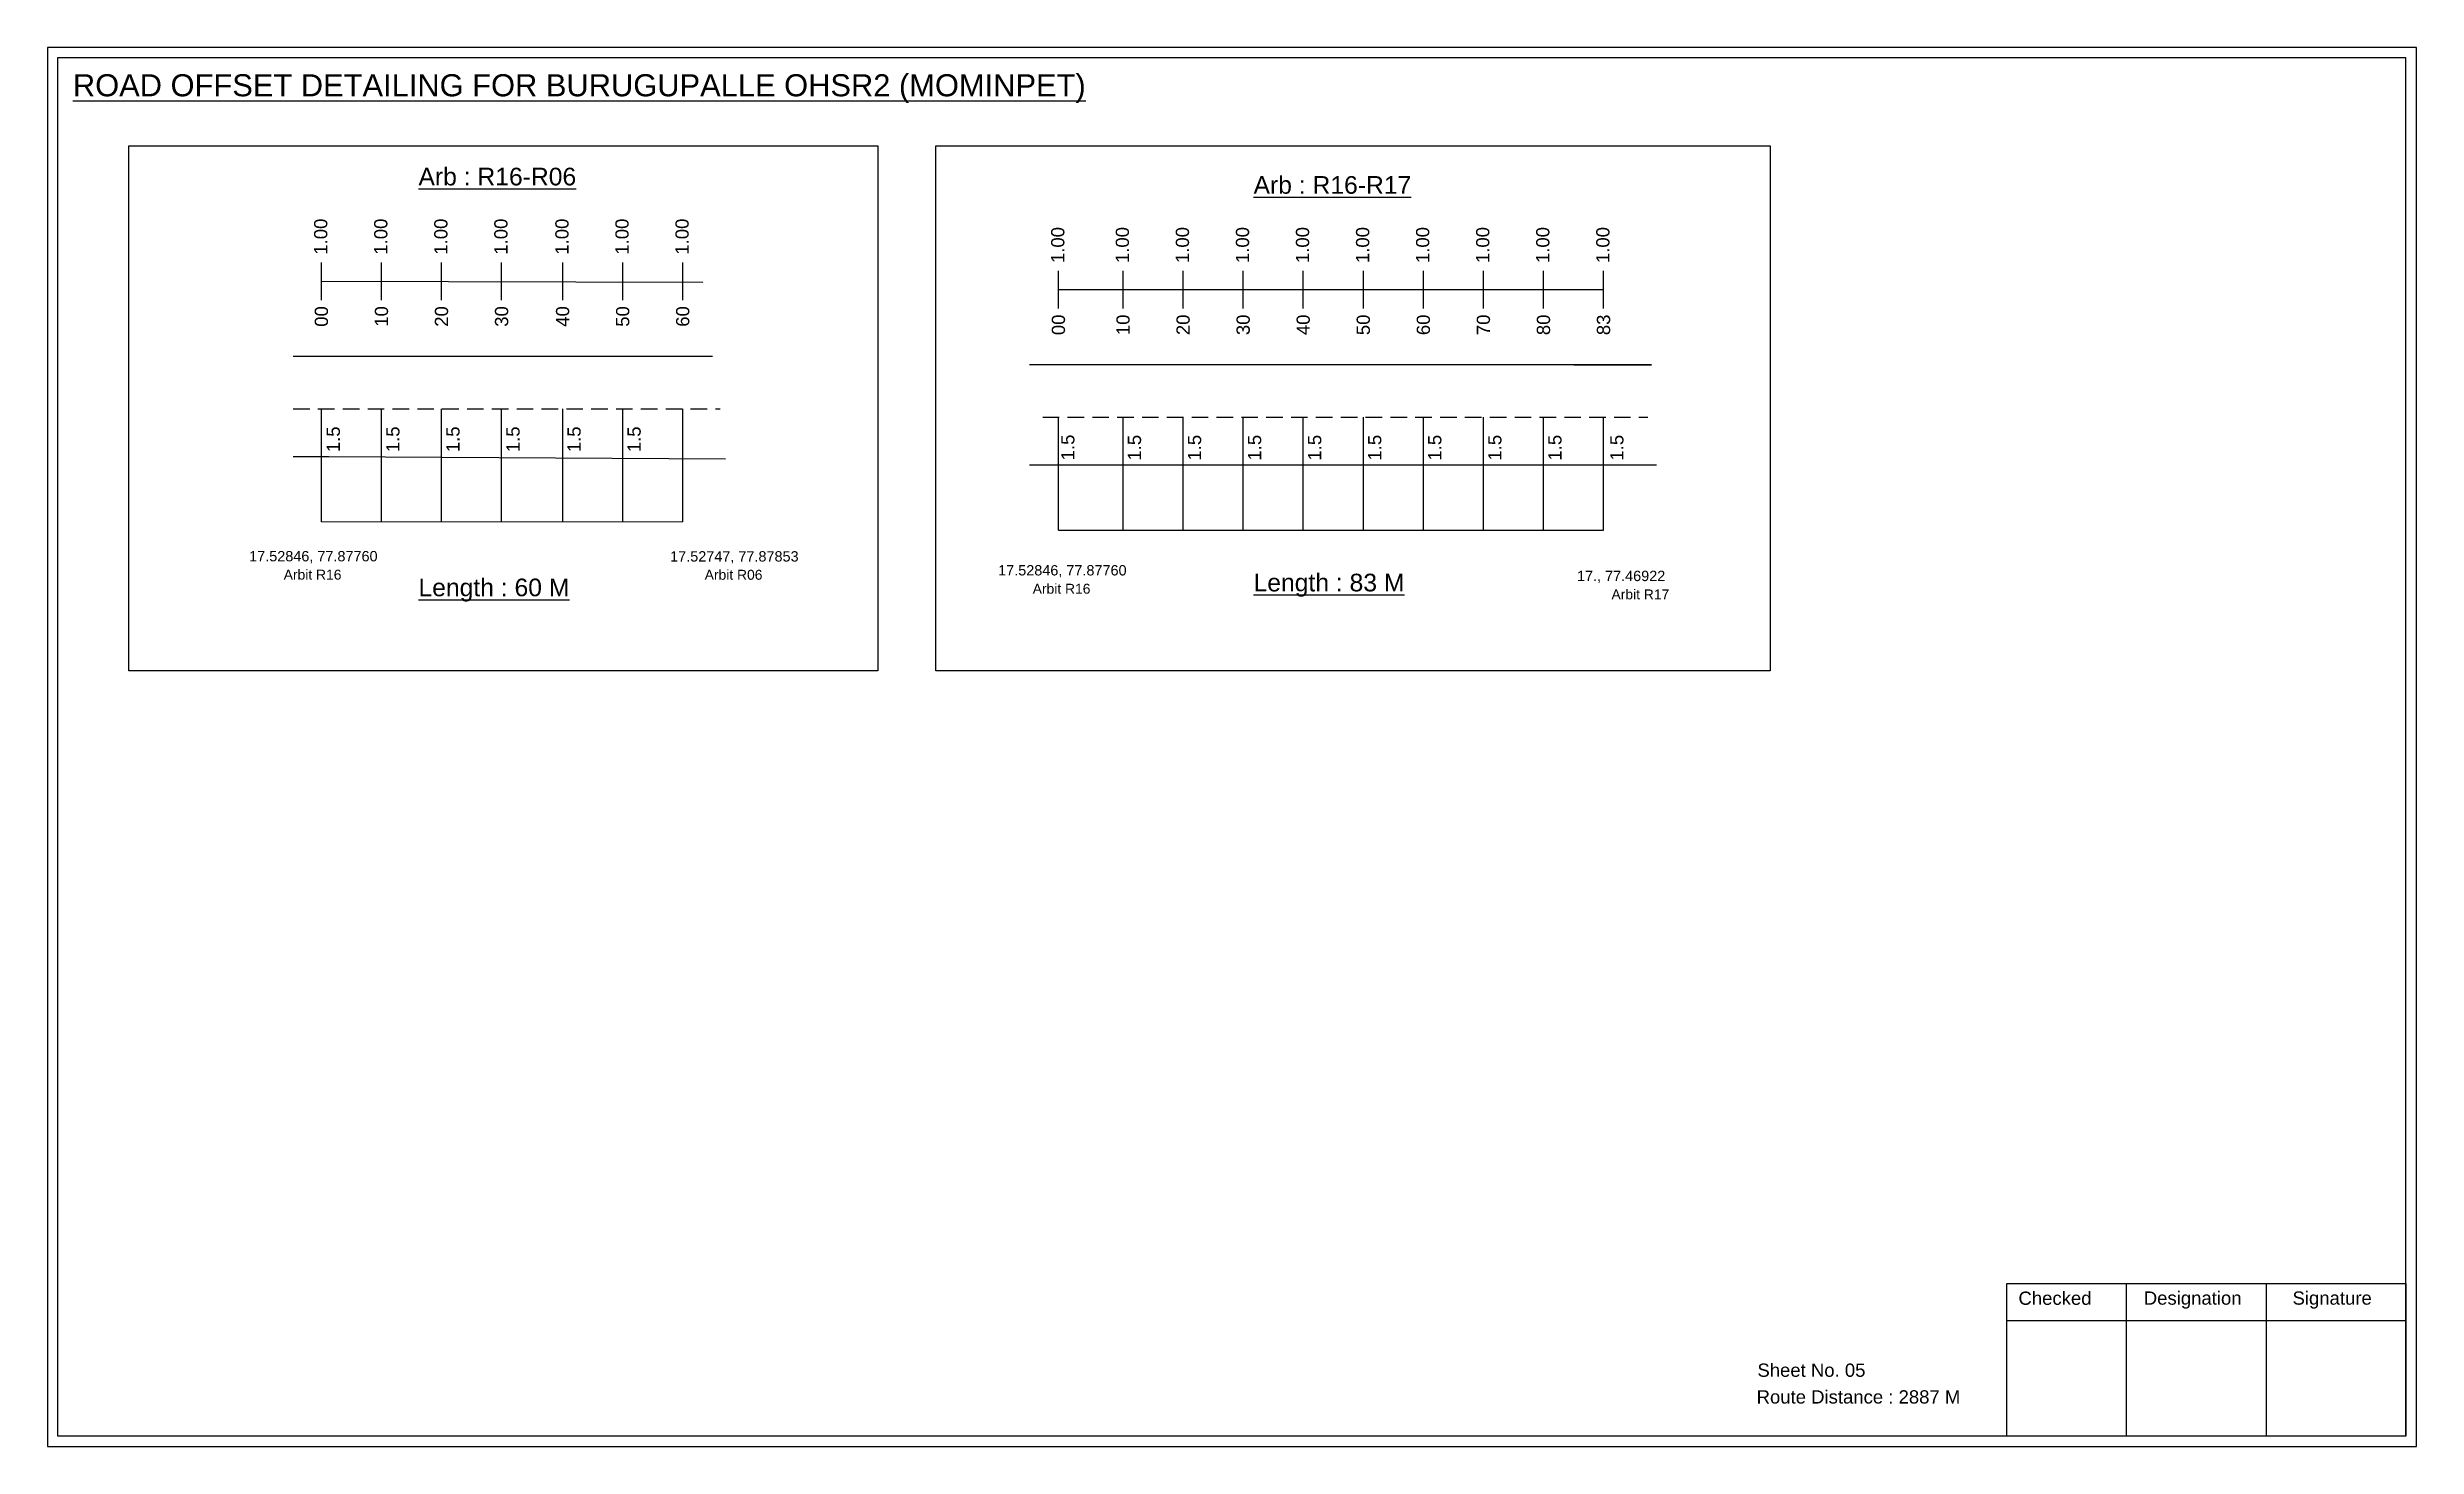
# Model space of a CAD drawing. Header units: inches. Extents: x 1065 to 7171, y 350 to 1611.
# Drawn here: x 6635 to 7171, y 444 to 760 of the extents above; entities that cross this region are included whole.
import ezdxf

# ---------------------------------------------------------------- set-up
doc = ezdxf.new("R2010")
doc.units = ezdxf.units.IN
doc.header["$MEASUREMENT"] = 0
doc.linetypes.add('DASHED2', pattern=[0.375, 0.25, -0.125])
doc.layers.add('PDF_Geometry', color=7, linetype='Continuous')
doc.layers.add('PDF_Text', color=5, linetype='Continuous')
doc.styles.add('PDF Arial', font='arial.ttf')
doc.styles.get("Standard").update_dxf_attribs({"font": 'arial.ttf'})

msp = doc.modelspace()

# ---------------------------------------------------------------- texts
at = {"color": 242, "true_color": 0xcd2027}
for s, height, p in [('%%UROAD OFFSET DETAILING FOR BURUGUPALLE OHSR2 (MOMINPET)', 5, (6640.42, 749.21)), ('%%UArb : R16-R06', 4, (6718.67, 729.05)), ('%%UArb : R16-R17', 4, (6907.76, 727.15)), ('%%ULength : 60 M', 4, (6718.67, 636.05)), ('%%ULength : 83 M', 4, (6907.76, 637.15))]:
    msp.add_text(s, height=height, dxfattribs=at).set_placement(p)
at = {"color": 217, "true_color": 0x93278f}
for s, p in [('1.00', (6698.03, 713.37)), ('1.00', (6711.63, 713.37)), ('1.00', (6725.23, 713.37)), ('1.00', (6738.83, 713.37)), ('1.00', (6752.65, 713.37)), ('1.00', (6766.25, 713.37)), ('1.00', (6779.85, 713.37)), ('1.00', (6864.92, 711.47)), ('1.00', (6879.55, 711.47)), ('1.00', (6893.15, 711.47)), ('1.00', (6906.75, 711.47)), ('1.00', (6920.35, 711.47)), ('1.00', (6933.95, 711.47)), ('1.00', (6947.55, 711.47)), ('1.00', (6961.15, 711.47)), ('1.00', (6974.75, 711.47)), ('1.00', (6988.35, 711.47)), ('00', (6698.18, 697.05)), ('10', (6711.78, 697.05)), ('20', (6725.38, 697.05)), ('30', (6738.98, 697.05)), ('40', (6752.8, 697.05)), ('50', (6766.4, 697.05)), ('60', (6780, 697.05)), ('00', (6865.07, 695.15)), ('10', (6879.7, 695.15)), ('20', (6893.3, 695.15)), ('30', (6906.9, 695.15)), ('40', (6920.5, 695.15)), ('50', (6934.1, 695.15)), ('60', (6947.7, 695.15)), ('70', (6961.3, 695.15)), ('80', (6974.9, 695.15)), ('83', (6988.5, 695.15))]:
    msp.add_text(s, height=3, rotation=90, dxfattribs=at).set_placement(p)
for p in [(6700.88, 668.66), (6714.37, 668.66), (6727.97, 668.66), (6741.57, 668.66), (6755.39, 668.66), (6768.99, 668.66), (6867.2, 666.82), (6882.29, 666.76), (6895.89, 666.76), (6909.49, 666.76), (6923.09, 666.76), (6936.69, 666.76), (6950.29, 666.76), (6963.89, 666.76), (6977.49, 666.76), (6991.52, 666.76)]:
    msp.add_text('1.5', height=3, rotation=90).set_placement(p)
at = {"color": 5}
for s, height, p in [('17.52846, 77.87760', 2.34, (6680.33, 643.95)), ('17.52747, 77.87853', 2.34, (6775.66, 643.91)), ('Arbit R16', 2.246, (6688.15, 639.82)), ('Arbit R06', 2.246, (6783.48, 639.79)), ('17.52846, 77.87760', 2.34, (6849.93, 640.76)), ('Arbit R16', 2.246, (6857.75, 636.63)), ('17., 77.46922', 2.34, (6980.99, 639.48)), ('Arbit R17', 2.246, (6988.81, 635.35))]:
    msp.add_text(s, height=height, dxfattribs=at).set_placement(p)
for s, p in [('Sheet No. 05', (7021.85, 459.37)), ('Route Distance : 2887 M', (7021.67, 453.32))]:
    msp.add_text(s, height=3).set_placement(p)
at = {"layer": 'PDF_Text', "color": 7, "attachment_point": 7, "style": 'PDF Arial'}
for s, insert, char_height in [('Checked', (7080.96, 475.62), 3.001), ('Designation', (7109.34, 474.79), 3.0006), ('Signature', (7143.02, 474.79), 3.001)]:
    msp.add_mtext(s, dxfattribs=dict(at, insert=insert, char_height=char_height))

# ---------------------------------------------------------------- linework, layer by layer
at = {"color": 217, "true_color": 0x93278f}
for p, q in [((6696.7, 703.08), (6696.7, 711.63)), ((6710.3, 703.08), (6710.3, 711.63)), ((6723.9, 703.08), (6723.9, 711.63)), ((6737.5, 703.08), (6737.5, 711.63)), ((6751.32, 703.08), (6751.32, 711.63)), ((6764.92, 703.08), (6764.92, 711.63)), ((6778.52, 703.08), (6778.52, 711.63)), ((6863.6, 701.18), (6863.6, 709.73)), ((6878.23, 701.18), (6878.23, 709.73)), ((6891.83, 701.18), (6891.83, 709.73)), ((6905.43, 701.18), (6905.43, 709.73)), ((6919.03, 701.18), (6919.03, 709.73)), ((6932.63, 701.18), (6932.63, 709.73)), ((6946.23, 701.18), (6946.23, 709.73)), ((6959.83, 701.18), (6959.83, 709.73)), ((6973.43, 701.18), (6973.43, 709.73)), ((6987.03, 701.18), (6987.03, 709.73)), ((6696.7, 707.34), (6783.03, 707.11)), ((6863.6, 705.45), (6987.03, 705.52))]:
    msp.add_line(p, q, dxfattribs=at)
for p, q in [((6785.25, 690.35), (6690.29, 690.35)), ((6997.9, 688.45), (6857.04, 688.45)), ((6980.28, 688.45), (6997.9, 688.45)), ((6696.7, 652.93), (6696.7, 678.47)), ((6710.3, 652.93), (6710.3, 678.47)), ((6723.9, 652.93), (6723.9, 678.47)), ((6737.5, 652.93), (6737.5, 678.47)), ((6751.32, 652.93), (6751.32, 678.47)), ((6764.92, 652.93), (6764.92, 678.47)), ((6778.52, 652.93), (6778.52, 678.47)), ((6863.6, 651.03), (6863.6, 676.57)), ((6878.23, 651.03), (6878.23, 676.57)), ((6891.83, 651.03), (6891.83, 676.57)), ((6905.43, 651.03), (6905.43, 676.57)), ((6919.03, 651.03), (6919.03, 676.57)), ((6932.63, 651.03), (6932.63, 676.57)), ((6946.23, 651.03), (6946.23, 676.57)), ((6959.83, 651.03), (6959.83, 676.57)), ((6973.43, 651.03), (6973.43, 676.57)), ((6987.03, 651.03), (6987.03, 676.57)), ((6857.04, 665.77), (6889.16, 665.77)), ((6889.16, 665.77), (6999.03, 665.77))]:
    msp.add_line(p, q)
at = {"linetype": 'DASHED2', "ltscale": 15}
for p, q in [((6690.29, 678.47), (6786.97, 678.47)), ((6860.01, 676.57), (6997.05, 676.57))]:
    msp.add_line(p, q, dxfattribs=at)
at = {"color": 5}
for p, q in [((6696.7, 652.93), (6778.52, 652.96)), ((6863.6, 651.03), (6987.03, 651.03))]:
    msp.add_line(p, q, dxfattribs=at)
for points in [[(6653.07, 737.98), (6822.69, 737.98), (6822.69, 619.16), (6653.07, 619.16)], [(6835.82, 737.98), (7024.75, 737.98), (7024.75, 619.16), (6835.82, 619.16)]]:
    msp.add_lwpolyline(points, close=True)
msp.add_lwpolyline([(6690.29, 667.67), (6698.35, 667.67), (6788.2, 667.16)])
at = {"layer": 'PDF_Geometry'}
for points in [[(6634.64, 760.28), (6634.64, 443.57), (7171.12, 443.57), (7171.12, 760.28)], [(6636.97, 757.96), (6636.97, 445.99), (7168.7, 445.99), (7168.7, 757.96)]]:
    msp.add_lwpolyline(points, close=True, dxfattribs=at)
at = {"layer": 'PDF_Geometry', "color": 242, "true_color": 0xcc1f26}
msp.add_lwpolyline([(7168.7, 445.9), (7078.35, 445.9), (7078.35, 480.51), (7168.7, 480.51)], close=True, dxfattribs=at)
for points in [[(7105.34, 480.51), (7105.34, 445.9)], [(7137.06, 480.51), (7137.06, 445.9)], [(7078.35, 472.14), (7168.7, 472.14)]]:
    msp.add_lwpolyline(points, dxfattribs=at)

msp.set_redraw_order([(e.dxf.handle, doc.entitydb.next_handle()) for e in msp.query("TEXT MTEXT ATTDEF DIMENSION ARC_DIMENSION")])  # texts and dimensions are drawn at this point

doc.saveas('drawing.dxf')
